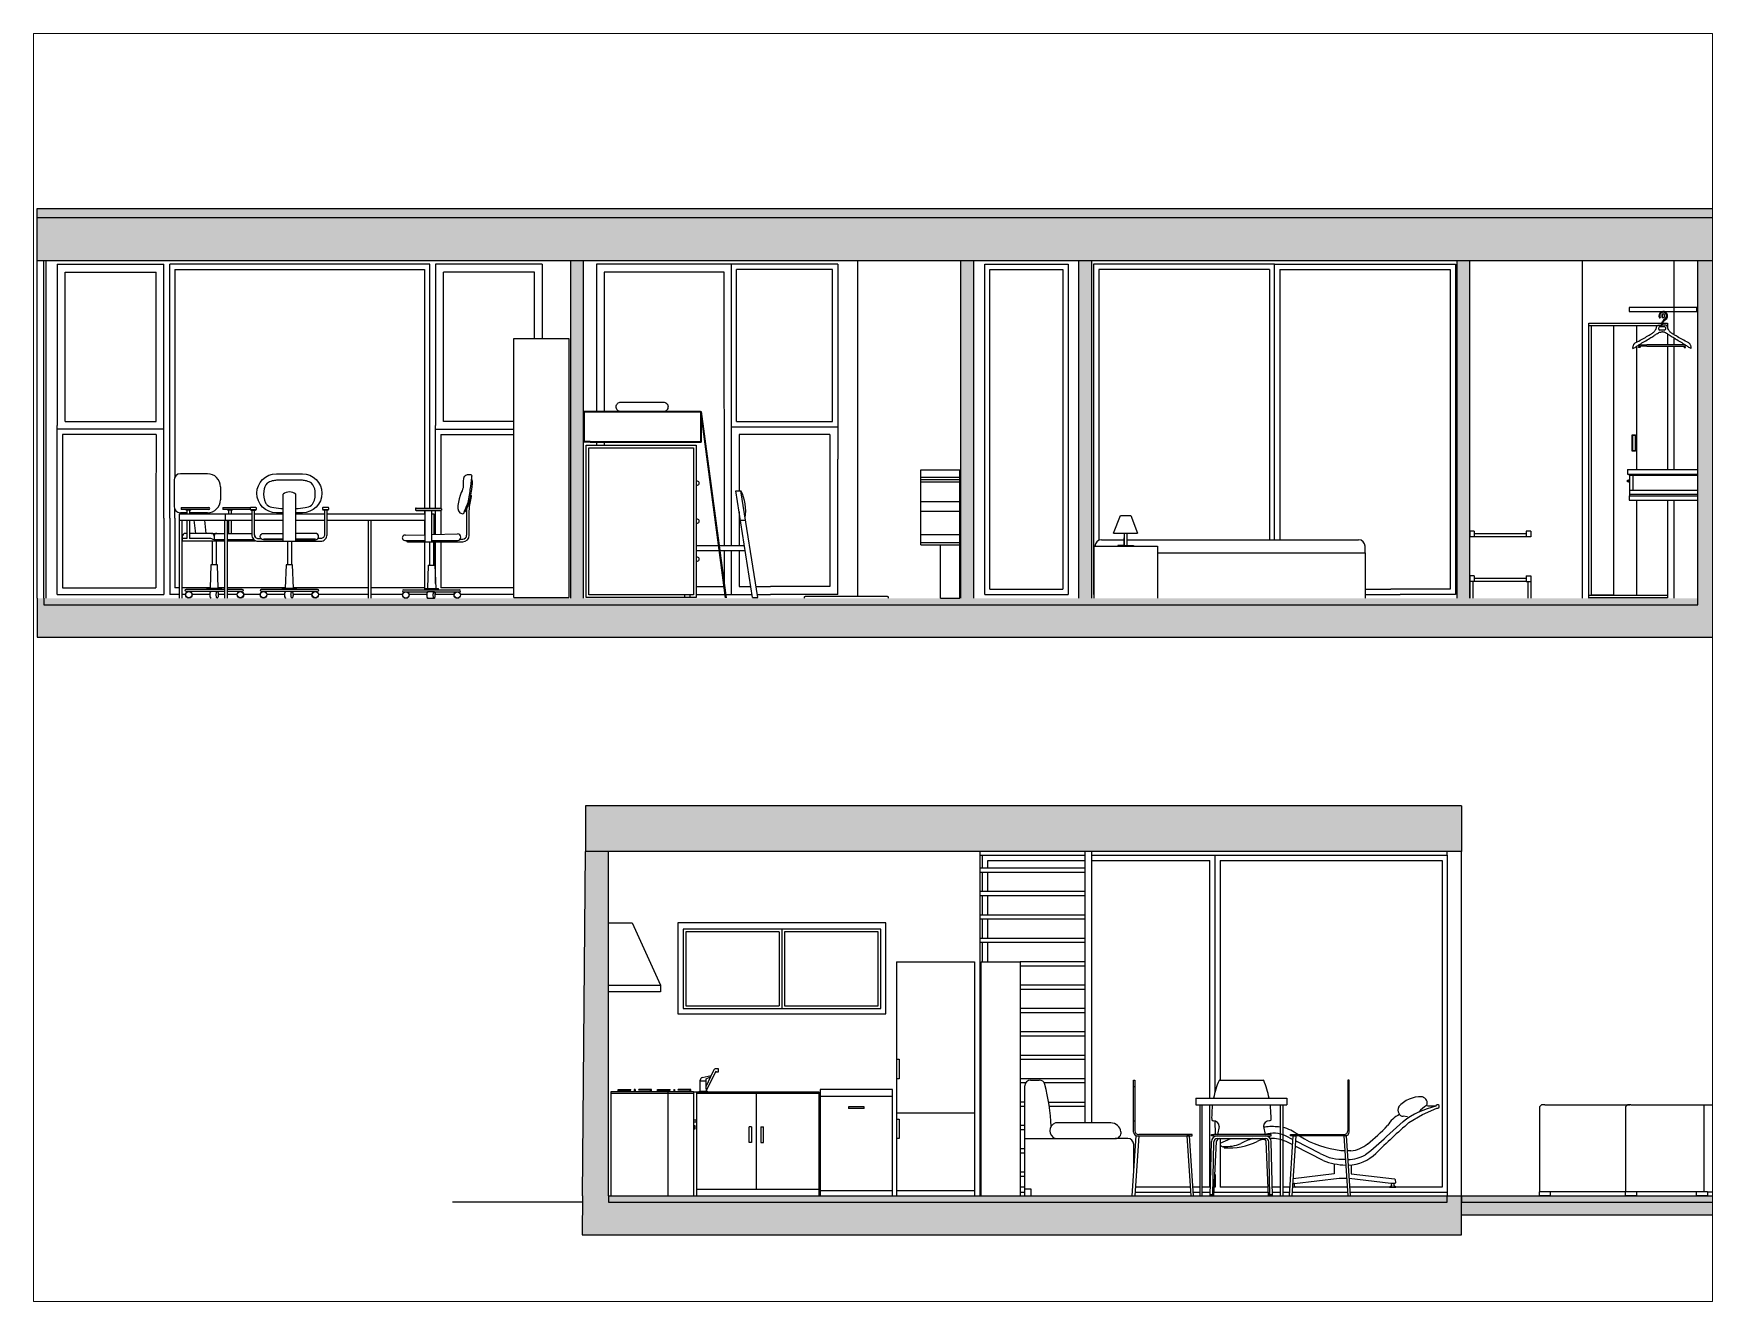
# Paper-space layout 'Layout2' of a CAD drawing. Header units: millimetres. Extents: x 1 to 259, y 1 to 197.
# The model-space entities are those that its viewports show. They can reach past a viewport. Long polylines and large blocks are cut down to what shows.
import ezdxf

# ---------------------------------------------------------------- set-up
doc = ezdxf.new("R2010")
doc.units = ezdxf.units.MM
for name, color, linetype in [('A-DOOR-FULL', 3, 'Continuous'), ('A-FLOOR-LEVL', 3, 'Continuous'), ('A-FURN', 9, 'Continuous'), ('A-GLAZ-FULL', 4, 'Continuous'), ('A-WALL-FULL-EXTR', 1, 'Continuous'), ('A-WALL-FULL-INTR', 2, 'Continuous'), ('campiture muri sezionati', 253, 'Continuous')]:
    doc.layers.add(name, color=color, linetype=linetype)
doc.layers.add('A-SECT-MCUT', color=1, linetype='Continuous', lineweight=25)

msp = doc.modelspace()

# ---------------------------------------------------------------- hatches: boundary and pattern name
at = {"layer": 'campiture muri sezionati'}
h = msp.add_hatch(color=256, dxfattribs=at)
h.dxf.hatch_style = 1
h.paths.add_polyline_path([(-2447.3, -1276.5), (-2467.3, -1276.5), (-2467.3, -1281.5), (-3740.1, -1281.5), (-3740.1, -1276.5), (-3745.1, -1276.5), (-3745.1, -1306.5), (-2447.3, -1306.5)])
h.paths.add_polyline_path([(-2467.3, -1276.5), (-3421.3, -1276.5, -0.095619), (-3422.3, -1276.5), (-3439.5, -1276.5), (-3439.6, -1276.5), (-3439.7, -1276.5), (-3444.3, -1276.5), (-3444.7, -1276.5), (-3444.7, -1276.5), (-3460.9, -1276.5, -0.102603), (-3461.9, -1276.5), (-3740.1, -1276.5), (-3740.1, -1281.5), (-2467.3, -1281.5)])
h.paths.add_polyline_path([(-2447.3, -983.5), (-3745.1, -983.5), (-3745.1, -1016.5), (-2447.3, -1016.5)])
h.paths.add_polyline_path([(-2447.3, -976.5), (-3745.1, -976.5), (-3745.1, -983.5), (-2447.3, -983.5)])
h = msp.add_hatch(color=256, dxfattribs=at)
h.dxf.hatch_style = 1
h.paths.add_polyline_path([(-3324.6, -1016.5), (-3334.5, -1016.5), (-3334.5, -1276.5), (-3324.6, -1276.5)])
h.paths.add_polyline_path([(-3024.2, -1016.5), (-3034.2, -1016.5), (-3034.2, -1276.5), (-3024.2, -1276.5)])
h.paths.add_polyline_path([(-2933.4, -1016.5), (-2943.5, -1016.5), (-2943.5, -1276.5), (-2933.4, -1276.5)])
h.paths.add_polyline_path([(-2642.5, -1016.5), (-2652.5, -1016.5), (-2652.5, -1276.5), (-2642.5, -1276.5), (-2642.5, -1263.7)])
h.paths.add_polyline_path([(-2447.3, -1016.5), (-2467.3, -1016.5), (-2467.3, -1276.5), (-2447.3, -1276.5)])
h = msp.add_hatch(color=256, dxfattribs=at)
h.dxf.hatch_style = 1
h.paths.add_polyline_path([(-2649, -1736.3), (-2660, -1736.3), (-2660, -1741.3), (-3305.4, -1741.3), (-3305.4, -1736.3), (-3325.5, -1736.3), (-3325.8, -1766.3), (-2649, -1766.3)])
h.paths.add_polyline_path([(-2660, -1736.3), (-3305.4, -1736.3), (-3305.4, -1741.3), (-2660, -1741.3)], flags=17)
h.paths.add_polyline_path([(-3305.4, -1471.3), (-3323.1, -1471.3), (-3325.5, -1736.3), (-3305.4, -1736.3)])
h.paths.add_polyline_path([(-2649, -1436.3), (-3323.1, -1436.3), (-3323.1, -1471.3), (-2649, -1471.3)])
h = msp.add_hatch(color=256, dxfattribs=at)
h.dxf.hatch_style = 1
h.paths.add_polyline_path([(-2335.8, -1736.3), (-2649, -1736.3), (-2649, -1751.3), (-2335.8, -1751.3)])

# ---------------------------------------------------------------- linework, layer by layer
at = {"layer": 'A-DOOR-FULL'}
for points in [[(-2551, -1276.5), (-2551, -1064.7)], [(-2551, -1064.7), (-2494.8, -1064.7)], [(-2551, -1066.7), (-2498.4, -1066.7)], [(-2549, -1274.1), (-2549, -1066.7)], [(-2531.7, -1274.1), (-2531.7, -1066.7)], [(-2514.4, -1066.7), (-2514.4, -1079.5)], [(-2494, -1064.7), (-2490.4, -1064.7)], [(-2491.1, -1066.7), (-2490.4, -1066.7)], [(-2490.4, -1064.7), (-2490.4, -1068.3)], [(-2514.4, -1082.7), (-2514.4, -1177.5)], [(-2490.4, -1073.2), (-2490.4, -1081.5)], [(-2490.4, -1082.5), (-2490.4, -1177.5)], [(-2514.4, -1201.1), (-2514.4, -1274.1)], [(-2490.4, -1201.1), (-2490.4, -1276.1)], [(-2551, -1274.1), (-2490.4, -1274.1)], [(-2490.4, -1276.1), (-2551, -1276.1)], [(-2531.7, -1274.1), (-2549, -1274.1)]]:
    msp.add_lwpolyline(points, dxfattribs=at)
msp.add_lwpolyline([(-2517.6, -1150.7), (-2515.2, -1150.7), (-2515.2, -1163.4), (-2517.6, -1163.4)], close=True, dxfattribs=at)
msp.add_lwpolyline([(-2516.8, -1151), (-2516, -1151, -0.414214), (-2515.5, -1151.5), (-2515.5, -1162.6, -0.414214), (-2516, -1163.1), (-2516.8, -1163.1, -0.414214), (-2517.3, -1162.6), (-2517.3, -1151.5, -0.414214)], format="xyb", close=True, dxfattribs=at)
at = {"layer": 'A-FLOOR-LEVL'}
for p, q in [((-3019.6, -1474.3), (-2939, -1474.3)), ((-2939, -1484.3), (-3019.6, -1484.3)), ((-3019.6, -1487.3), (-2939, -1487.3)), ((-2939, -1502.3), (-3019.6, -1502.3)), ((-3019.6, -1505.3), (-2939, -1505.3)), ((-2939, -1520.3), (-3019.6, -1520.3)), ((-3019.6, -1523.3), (-2939, -1523.3)), ((-2939, -1538.3), (-3019.6, -1538.3)), ((-3019.6, -1541.3), (-2939, -1541.3)), ((-2939, -1556.3), (-2988.6, -1556.3)), ((-2988.6, -1559.3), (-2939, -1559.3)), ((-2939, -1574.3), (-2988.6, -1574.3)), ((-2988.6, -1577.3), (-2939, -1577.3)), ((-2939, -1592.3), (-2988.6, -1592.3)), ((-2988.6, -1595.3), (-2939, -1595.3)), ((-2939, -1610.3), (-2988.6, -1610.3)), ((-2988.6, -1613.3), (-2939, -1613.3)), ((-2939, -1628.3), (-2988.6, -1628.3)), ((-2988.6, -1631.3), (-2939, -1631.3)), ((-2939, -1646.3), (-2988.6, -1646.3)), ((-2988.6, -1649.3), (-2984.3, -1649.3)), ((-2970.3, -1649.3), (-2939, -1649.3)), ((-2985.1, -1664.3), (-2988.6, -1664.3)), ((-2966.7, -1664.3), (-2939, -1664.3)), ((-2988.6, -1667.3), (-2985.1, -1667.3)), ((-2966.3, -1667.3), (-2939, -1667.3)), ((-2985.1, -1682.3), (-2988.6, -1682.3)), ((-2988.6, -1685.3), (-2985.1, -1685.3)), ((-2985.1, -1700.3), (-2988.6, -1700.3)), ((-2988.6, -1703.3), (-2985.1, -1703.3)), ((-2985.1, -1718.3), (-2988.6, -1718.3)), ((-2988.6, -1721.3), (-2985.1, -1721.3))]:
    msp.add_line(p, q, dxfattribs=at)
for points in [[(-3740.1, -1276.5), (-3740.1, -1281.5), (-2467.3, -1281.5), (-2467.3, -1276.5)], [(-3305.4, -1736.3), (-3305.4, -1741.3), (-2660, -1741.3), (-2660, -1736.3)], [(-2649, -1736.3), (-2649, -1741.3), (-2335.7, -1741.3), (-2335.7, -1736.4)]]:
    msp.add_lwpolyline(points, dxfattribs=at)
at = {"layer": 'A-FURN'}
for p, q in [((-2493, -1067.5), (-2496.3, -1067.5)), ((-2493, -1070.1), (-2496.3, -1070.1)), ((-2494.9, -1071.5), (-2494.7, -1071.5)), ((-2494.6, -1071.5), (-2494.7, -1071.5)), ((-3378.3, -1076.5), (-3336, -1076.5)), ((-3378.3, -1275.9), (-3378.3, -1076.5)), ((-3336, -1076.5), (-3336, -1275.9)), ((-2511.3, -1081.5), (-2506.3, -1081.5)), ((-2506.5, -1082.5), (-2511, -1082.5)), ((-2506.5, -1082.5), (-2478.5, -1082.5)), ((-2480.3, -1081.5), (-2506.3, -1081.5)), ((-2478.2, -1081.5), (-2480.3, -1081.5)), ((-3234.6, -1132.8), (-3324.6, -1132.8)), ((-3324.6, -1132.8), (-3324.6, -1155.8)), ((-3234.6, -1133.3), (-3324.1, -1133.3)), ((-3324.1, -1133.3), (-3324.1, -1155.8)), ((-3239.6, -1132.8), (-3319.6, -1132.8)), ((-3234.6, -1133.3), (-3234.6, -1155.8)), ((-3234.1, -1136.6), (-3234.1, -1156.3)), ((-3319.6, -1155.8), (-3324.6, -1155.8)), ((-3319.6, -1156.3), (-3324.6, -1156.3)), ((-3319.6, -1155.8), (-3239.6, -1155.8)), ((-3319.6, -1156.3), (-3239.6, -1156.3)), ((-3239.6, -1155.8), (-3234.6, -1155.8)), ((-3239.6, -1156.3), (-3234.1, -1156.3)), ((-3639.8, -1185.7), (-3639.8, -1205.7)), ((-3614.1, -1180.7), (-3634.8, -1180.7)), ((-2521.4, -1177.5), (-2467.3, -1177.5)), ((-2521.4, -1177.5), (-2521.4, -1180.9)), ((-2521.4, -1180.9), (-2467.3, -1180.9)), ((-2519.8, -1185.7), (-2520.5, -1185.7)), ((-2520.5, -1186.9), (-2519.8, -1186.9)), ((-2517, -1182), (-2519.8, -1182)), ((-2519.8, -1182), (-2519.8, -1196.3)), ((-2517, -1193.5), (-2517, -1182)), ((-3604.1, -1190.7), (-3604.1, -1200.7)), ((-3555.9, -1232.6), (-3555.9, -1196.5)), ((-3546.1, -1232.6), (-3546.1, -1196.5)), ((-2520.1, -1197.8), (-2520.1, -1201.1)), ((-2520.1, -1197.8), (-2467.3, -1197.8)), ((-2520.1, -1201.1), (-2467.3, -1201.1)), ((-2467.3, -1193.5), (-2519.8, -1193.5)), ((-2519.8, -1196.3), (-2467.3, -1196.3)), ((-3635.6, -1216.5), (-3635.6, -1211.5)), ((-3635.6, -1211.5), (-3580, -1211.5)), ((-3629.9, -1210.7), (-3634.8, -1210.7)), ((-3634.2, -1206.7), (-3613, -1206.7)), ((-3634.2, -1206.7), (-3634.2, -1208.2)), ((-3613, -1208.2), (-3634.2, -1208.2)), ((-3627.1, -1208.6), (-3630.4, -1208.6)), ((-3629.9, -1208.6), (-3629.9, -1211.5)), ((-3627.9, -1208.6), (-3627.9, -1211.5)), ((-3614.1, -1210.7), (-3627.9, -1210.7)), ((-3624.7, -1211.5), (-3624.8, -1210.7)), ((-3616.6, -1211.5), (-3616.7, -1210.7)), ((-3602.2, -1206.7), (-3580.9, -1206.7)), ((-3602.2, -1206.7), (-3602.2, -1208.2)), ((-3580.9, -1208.2), (-3602.2, -1208.2)), ((-3600.2, -1216.5), (-3600.2, -1211.5)), ((-3595.1, -1208.6), (-3598.4, -1208.6)), ((-3597.9, -1208.6), (-3597.9, -1211.5)), ((-3595.9, -1208.6), (-3595.9, -1211.5)), ((-3580.5, -1208.6), (-3577.2, -1208.6)), ((-3578, -1211.5), (-3555.9, -1211.5)), ((-3546.1, -1211.5), (-3524, -1211.5)), ((-3521.4, -1208.6), (-3524.8, -1208.6)), ((-3522, -1211.5), (-3446.5, -1211.5)), ((-3454, -1207.6), (-3454, -1208.6)), ((-3454, -1208.6), (-3434, -1208.6)), ((-3453.5, -1207.1), (-3434.5, -1207.1)), ((-3453.2, -1209), (-3434.8, -1209)), ((-3446.5, -1233), (-3446.5, -1209)), ((-3441.5, -1233), (-3441.5, -1209)), ((-3441.3, -1211.5), (-3439.9, -1211.5)), ((-3434, -1207.6), (-3434, -1208.6)), ((-3414.6, -1207.8), (-3414.6, -1228)), ((-3412.6, -1228), (-3412.6, -1210.2)), ((-2916.8, -1226.3), (-2911.5, -1212.9)), ((-2911.5, -1212.9), (-2903.5, -1212.9)), ((-2903.5, -1212.9), (-2898.3, -1226.3)), ((-3635.6, -1276.5), (-3635.6, -1216.5)), ((-3635.6, -1216.5), (-3580, -1216.5)), ((-3633.6, -1276.5), (-3633.6, -1216.5)), ((-3629.9, -1226.6), (-3630.9, -1226.6)), ((-3629.9, -1216.5), (-3629.9, -1230.6)), ((-3627.9, -1216.5), (-3627.9, -1230.6)), ((-3610.9, -1226.6), (-3627.9, -1226.6)), ((-3623.1, -1226.6), (-3624.2, -1216.5)), ((-3615, -1226.6), (-3616.1, -1216.5)), ((-3610.9, -1226.6), (-3606.9, -1226.6)), ((-3606.9, -1226.6), (-3600.7, -1226.6)), ((-3600.7, -1276.5), (-3600.7, -1216.5)), ((-3598.7, -1276.5), (-3598.7, -1216.5)), ((-3598.7, -1226.6), (-3580, -1226.6)), ((-3597.9, -1216.5), (-3597.9, -1226.6)), ((-3595.9, -1216.5), (-3595.9, -1226.6)), ((-3578, -1216.5), (-3555.9, -1216.5)), ((-3546.1, -1216.5), (-3524, -1216.5)), ((-3522, -1216.5), (-3446.5, -1216.5)), ((-3490.2, -1276.5), (-3490.2, -1216.5)), ((-3488.2, -1276.5), (-3488.2, -1216.5)), ((-3441.5, -1227.5), (-3421.6, -1227)), ((-2916.8, -1226.3), (-2898.3, -1226.3)), ((-2908.5, -1226.3), (-2908.5, -1236)), ((-2906.5, -1226.3), (-2906.5, -1236)), ((-2642.5, -1224.8), (-2642.5, -1229.3)), ((-2639.2, -1224.8), (-2642.5, -1224.8)), ((-2639.2, -1224.8), (-2639.2, -1229.3)), ((-2599.2, -1227), (-2639.2, -1227)), ((-2599.2, -1224.8), (-2599.2, -1229.3)), ((-2595.8, -1224.8), (-2599.2, -1224.8)), ((-2595.8, -1224.8), (-2595.8, -1229.3)), ((-3633.4, -1229.1), (-3633.4, -1232.6)), ((-3629.9, -1230.6), (-3633.4, -1230.6)), ((-3600.7, -1232.6), (-3633.4, -1232.6)), ((-3612, -1230.6), (-3627.9, -1230.6)), ((-3610.4, -1232.6), (-3610.4, -1250.7)), ((-3608.9, -1231.6), (-3609.6, -1231.3)), ((-3608.9, -1228.6), (-3608.9, -1232.6)), ((-3608.9, -1228.6), (-3608.9, -1230.6)), ((-3600.7, -1231.6), (-3608.9, -1231.6)), ((-3607.4, -1232.6), (-3607.4, -1250.7)), ((-3578, -1231.6), (-3598.7, -1231.6)), ((-3577.4, -1232.6), (-3598.7, -1232.6)), ((-3577.4, -1229.1), (-3577.4, -1229.4)), ((-3577.4, -1232.6), (-3577.4, -1232)), ((-3571, -1230.7), (-3555.9, -1230.7)), ((-3552.5, -1232.6), (-3552.5, -1250.7)), ((-3549.5, -1232.6), (-3549.5, -1250.7)), ((-3546.1, -1230.7), (-3531, -1230.7)), ((-3461.6, -1228), (-3446.5, -1227.6)), ((-3461.6, -1232), (-3446.5, -1232)), ((-3460, -1233), (-3423, -1233)), ((-3443.1, -1233), (-3443.1, -1251.1)), ((-3441.5, -1232), (-3421.6, -1232)), ((-3440.1, -1233), (-3440.1, -1251.1)), ((-3423, -1233), (-3417.6, -1233)), ((-3419.6, -1231), (-3417.6, -1231)), ((-2932, -1236.5), (-2883, -1236.5)), ((-2908.5, -1236), (-2913.5, -1236)), ((-2913.5, -1236), (-2913.5, -1236.5)), ((-2908.5, -1236), (-2908.5, -1230)), ((-2908.5, -1236), (-2906.5, -1236)), ((-2906.5, -1231.5), (-2728.2, -1231.5)), ((-2906.5, -1236), (-2901.5, -1236)), ((-2901.5, -1236), (-2901.5, -1236.5)), ((-2883, -1236.5), (-2883, -1276.5)), ((-2723.2, -1241.5), (-2723.2, -1236.5)), ((-2642.5, -1229.3), (-2642.5, -1229.3)), ((-2642.5, -1229.3), (-2642.5, -1229.3)), ((-2642.5, -1229.3), (-2642.5, -1229.3)), ((-2642.5, -1229.3), (-2642.5, -1229.3)), ((-2642.5, -1229.3), (-2642.5, -1229.3)), ((-2642.5, -1229.3), (-2642.5, -1229.3)), ((-2595.8, -1229.3), (-2642.5, -1229.3)), ((-3444.1, -1251.1), (-3444.8, -1269.1)), ((-3444.1, -1251.1), (-3439.1, -1251.1)), ((-3439.1, -1251.1), (-3438.4, -1269.1)), ((-2883, -1241.5), (-2723.2, -1241.5)), ((-2723.2, -1241.5), (-2723.2, -1276.5)), ((-2642.5, -1259.2), (-2642.5, -1263.7)), ((-2639.2, -1259.2), (-2642.5, -1259.2)), ((-2599.2, -1263.7), (-2642.5, -1263.7)), ((-2642.5, -1263.7), (-2642.5, -1276.5)), ((-2640.3, -1263.7), (-2640.3, -1276.5)), ((-2639.2, -1259.2), (-2639.2, -1263.7)), ((-2599.2, -1261.4), (-2639.2, -1261.4)), ((-2599.2, -1259.2), (-2599.2, -1263.7)), ((-2599.2, -1259.2), (-2595.8, -1259.2)), ((-2599.2, -1263.7), (-2598.1, -1263.7)), ((-2598.1, -1263.7), (-2598.1, -1276.5)), ((-2598.1, -1263.7), (-2595.8, -1263.7)), ((-2595.8, -1259.2), (-2595.8, -1263.7)), ((-2595.8, -1263.7), (-2595.8, -1276.5)), ((-3549, -1271.4), (-3553.7, -1271.4)), ((-3463, -1270), (-3420.2, -1270)), ((-3462.4, -1271.7), (-3463, -1271.7)), ((-3444.9, -1271.7), (-3460.3, -1271.7)), ((-3446.9, -1269.1), (-3436.3, -1269.1)), ((-3446.9, -1270), (-3446.9, -1269.1)), ((-3422.9, -1271.7), (-3439.3, -1271.7)), ((-3420.2, -1271.7), (-3420.7, -1271.7)), ((-3305.4, -1526.3), (-3287.3, -1526.3)), ((-3287.3, -1526.3), (-3265.4, -1574.3)), ((-3083.8, -1556.3), (-3083.8, -1736.3)), ((-3083.8, -1556.3), (-3023.8, -1556.3)), ((-3023.8, -1556.3), (-3023.8, -1736.3)), ((-3018.6, -1736.3), (-3018.6, -1556.3)), ((-3018.6, -1556.3), (-2988.6, -1556.3)), ((-2988.6, -1556.3), (-2988.6, -1736.3)), ((-3305.4, -1574.3), (-3265.4, -1574.3)), ((-3265.4, -1574.3), (-3265.4, -1579.3)), ((-3265.4, -1579.3), (-3305.4, -1579.3)), ((-3230.3, -1655.8), (-3222.5, -1640.1)), ((-3224.7, -1639.9), (-3226.9, -1644.7)), ((-3220.8, -1638.7), (-3222.8, -1638.7)), ((-3220.7, -1640.9), (-3220.7, -1638.8)), ((-3083.8, -1631.3), (-3081.8, -1631.3)), ((-3081.8, -1631.3), (-3081.8, -1646.3)), ((-3234.8, -1651.8), (-3234.8, -1647.3)), ((-3234.8, -1648), (-3230.9, -1648)), ((-3234.8, -1655.8), (-3234.8, -1651.8)), ((-3233.3, -1645.4), (-3226.5, -1643.7)), ((-3230.3, -1648), (-3230.9, -1648)), ((-3226.9, -1644.7), (-3230.6, -1652.6)), ((-3230.6, -1652.6), (-3230.3, -1655.8)), ((-3230.3, -1646.3), (-3226.9, -1644.7)), ((-3230.3, -1648), (-3230.3, -1646.3)), ((-3230.3, -1651.9), (-3230.3, -1648)), ((-3222.8, -1640.9), (-3220.7, -1640.9)), ((-3081.8, -1646.3), (-3083.8, -1646.3)), ((-2985.1, -1736.3), (-2985.1, -1651.8)), ((-2985.1, -1736.3), (-2985.1, -1651.8)), ((-2980.6, -1647.3), (-2974, -1647.3)), ((-2901.4, -1687.3), (-2901.4, -1647.3)), ((-2901.4, -1647.3), (-2900.4, -1647.3)), ((-2901.4, -1652.3), (-2900.4, -1652.3)), ((-2900.4, -1647.3), (-2900.4, -1686.3)), ((-2835.1, -1647.3), (-2801.8, -1647.3)), ((-2736.5, -1647.3), (-2736.5, -1686.3)), ((-2735.5, -1647.3), (-2736.5, -1647.3)), ((-2735.5, -1652.3), (-2736.5, -1652.3)), ((-2735.5, -1687.3), (-2735.5, -1647.3)), ((-3298.1, -1656.3), (-3303.6, -1656.3)), ((-3303.6, -1656.3), (-3303.6, -1736.3)), ((-3303.6, -1657.3), (-3259.8, -1657.3)), ((-3298.1, -1654.5), (-3288.3, -1654.5)), ((-3298.1, -1656.3), (-3298.1, -1654.5)), ((-3242, -1656.3), (-3298.1, -1656.3)), ((-3297.5, -1656.3), (-3297.5, -1655.1)), ((-3297.5, -1655.1), (-3288.3, -1655.1)), ((-3288.3, -1655.1), (-3288.3, -1654.5)), ((-3285, -1654.5), (-3285.6, -1654.5)), ((-3285.6, -1654.5), (-3285.6, -1656.3)), ((-3285, -1654.5), (-3285, -1656.3)), ((-3272.4, -1654.5), (-3282.2, -1654.5)), ((-3282.2, -1655.1), (-3282.2, -1654.5)), ((-3273, -1655.1), (-3282.2, -1655.1)), ((-3273, -1656.3), (-3273, -1655.1)), ((-3272.4, -1656.3), (-3272.4, -1654.5)), ((-3267.7, -1656.3), (-3267.7, -1654.5)), ((-3267.7, -1654.5), (-3257.9, -1654.5)), ((-3267.1, -1656.3), (-3267.1, -1655.1)), ((-3267.1, -1655.1), (-3257.9, -1655.1)), ((-3259.8, -1656.3), (-3259.8, -1736.3)), ((-3259.8, -1657.3), (-3240, -1657.3)), ((-3257.9, -1655.1), (-3257.9, -1654.5)), ((-3255.1, -1654.5), (-3254.6, -1654.5)), ((-3255.1, -1654.5), (-3255.1, -1656.3)), ((-3254.6, -1654.5), (-3254.6, -1656.3)), ((-3242, -1654.5), (-3251.8, -1654.5)), ((-3251.8, -1655.1), (-3251.8, -1654.5)), ((-3242.6, -1655.1), (-3251.8, -1655.1)), ((-3242.6, -1656.3), (-3242.6, -1655.1)), ((-3240, -1656.3), (-3242.5, -1656.3)), ((-3242, -1656.3), (-3242, -1654.5)), ((-3240, -1656.3), (-3240, -1736.3)), ((-3240, -1656.3), (-3143.5, -1656.3)), ((-3237.4, -1736.3), (-3237.4, -1656.3)), ((-3237.4, -1657.3), (-3143.5, -1657.3)), ((-3235.5, -1656.3), (-3235.5, -1655.8)), ((-3235.5, -1655.8), (-3229.6, -1655.8)), ((-3229.6, -1655.8), (-3230.3, -1655.8)), ((-3229.6, -1655.8), (-3229.6, -1656.3)), ((-3191.8, -1657.3), (-3191.8, -1731.3)), ((-3143.5, -1656.3), (-3143.5, -1736.3)), ((-3087, -1654.5), (-3142.5, -1654.5)), ((-3142.5, -1654.5), (-3142.5, -1736.3)), ((-3142.5, -1659.6), (-3087, -1659.6)), ((-3087, -1736.3), (-3087, -1654.5)), ((-2853.5, -1661.3), (-2783.4, -1661.3)), ((-2853.5, -1661.3), (-2853.5, -1666.3)), ((-2853.5, -1666.3), (-2783.4, -1666.3)), ((-2850.5, -1666.3), (-2850.5, -1736.3)), ((-2848.5, -1736.3), (-2848.5, -1666.3)), ((-2788.4, -1736.3), (-2788.4, -1666.3)), ((-2786.4, -1666.3), (-2786.4, -1736.3)), ((-2783.4, -1661.3), (-2783.4, -1666.3)), ((-2679.2, -1660.3), (-2679.6, -1660.3)), ((-3240, -1677.8), (-3238, -1677.8)), ((-3238, -1677.8), (-3238, -1679.8)), ((-3108.8, -1667.8), (-3120.8, -1667.8)), ((-3120.8, -1667.8), (-3120.8, -1669.3)), ((-3108.8, -1669.3), (-3120.8, -1669.3)), ((-3108.8, -1669.3), (-3108.8, -1667.8)), ((-3083.8, -1672.4), (-3023.8, -1672.4)), ((-3083.8, -1677.4), (-3081.8, -1677.4)), ((-3081.8, -1677.4), (-3081.8, -1692.4)), ((-2901.4, -1678.6), (-2900.4, -1678.6)), ((-2840.3, -1678.6), (-2840, -1678.6)), ((-2796.6, -1678.6), (-2796.9, -1678.6)), ((-2735.5, -1678.6), (-2736.5, -1678.6)), ((-2694, -1679.3), (-2706.7, -1690.7)), ((-2690.6, -1675.5), (-2693.9, -1675.2)), ((-2675.8, -1666.9), (-2674.9, -1667.1)), ((-2674.9, -1667.1), (-2668.8, -1667.2)), ((-3238, -1679.8), (-3240, -1679.8)), ((-3240, -1682.2), (-3239, -1682.2)), ((-3239, -1685), (-3240, -1685)), ((-3239, -1682.2), (-3239, -1685)), ((-3197.3, -1695.4), (-3197.3, -1683.4)), ((-3195.3, -1683.4), (-3197.3, -1683.4)), ((-3195.3, -1683.4), (-3195.3, -1695.4)), ((-3188.2, -1683.4), (-3188.2, -1695.4)), ((-3188.2, -1683.4), (-3186.2, -1683.4)), ((-3186.2, -1695.4), (-3186.2, -1683.4)), ((-2985.1, -1692.3), (-2915.5, -1692.3)), ((-2919, -1680.3), (-2961.5, -1680.3)), ((-2905.8, -1692.3), (-2915.5, -1692.3)), ((-2902.4, -1736.3), (-2899.4, -1690.3)), ((-2897.4, -1690.3), (-2900.4, -1736.3)), ((-2899.4, -1690.3), (-2897.4, -1690.3)), ((-2898.4, -1690.3), (-2856.4, -1690.3)), ((-2856.4, -1689.3), (-2897.4, -1689.3)), ((-2858.4, -1690.3), (-2860.4, -1690.3)), ((-2860.4, -1690.3), (-2857.4, -1736.3)), ((-2855.4, -1736.3), (-2858.4, -1690.3)), ((-2856.4, -1690.3), (-2856.4, -1689.3)), ((-2841.5, -1690.3), (-2841.5, -1689.3)), ((-2841.5, -1689.3), (-2839.5, -1689.3)), ((-2839.5, -1690.3), (-2841.5, -1690.3)), ((-2797.5, -1689.3), (-2839.5, -1689.3)), ((-2839.5, -1690.3), (-2797.5, -1690.3)), ((-2837, -1692.3), (-2799.9, -1692.3)), ((-2835.5, -1683.1), (-2836.8, -1689.3)), ((-2834.7, -1695.9), (-2826.6, -1692.3)), ((-2801.4, -1683.1), (-2800.1, -1689.3)), ((-2795.5, -1689.3), (-2797.5, -1689.3)), ((-2797.5, -1690.3), (-2795.5, -1690.3)), ((-2795.5, -1690.3), (-2795.5, -1689.3)), ((-2778.7, -1693.2), (-2784.5, -1690.2)), ((-2781.5, -1736.3), (-2778.5, -1690.3)), ((-2780.5, -1690.3), (-2780.5, -1689.3)), ((-2780.5, -1689.3), (-2739.5, -1689.3)), ((-2738.5, -1690.3), (-2780.5, -1690.3)), ((-2776.5, -1690.3), (-2779.5, -1736.3)), ((-2778.5, -1690.3), (-2776.5, -1690.3)), ((-2737.5, -1690.3), (-2739.5, -1690.3)), ((-2739.5, -1690.3), (-2736.5, -1736.3)), ((-2734.5, -1736.3), (-2737.5, -1690.3)), ((-3195.3, -1695.4), (-3197.3, -1695.4)), ((-3188.2, -1695.4), (-3186.2, -1695.4)), ((-3081.8, -1692.4), (-3083.8, -1692.4)), ((-2901.3, -1718.5), (-2901.3, -1696.8)), ((-2842.5, -1736.3), (-2841.5, -1694.7)), ((-2840.5, -1736.3), (-2839.5, -1694.7)), ((-2839.5, -1736.3), (-2837.6, -1694.7)), ((-2831.6, -1699.4), (-2832.3, -1698.5)), ((-2797.5, -1736.3), (-2799.3, -1694.7)), ((-2796.5, -1736.3), (-2797.4, -1694.7)), ((-2794.5, -1736.3), (-2795.4, -1694.7)), ((-2778.9, -1697.1), (-2783.9, -1694.5)), ((-2755.6, -1709.1), (-2777, -1698.1)), ((-2757.8, -1703.9), (-2776.7, -1694.2)), ((-2741.8, -1701.4), (-2738.8, -1701.6)), ((-2734.1, -1701.8), (-2736.7, -1701.7)), ((-2746.9, -1711.8), (-2746.9, -1719.4)), ((-2733.9, -1712.5), (-2733.9, -1719.4)), ((-2776.4, -1729.8), (-2779.1, -1729.8)), ((-2778.9, -1726.9), (-2777.5, -1726.9)), ((-2746.9, -1719.4), (-2778.6, -1723.2)), ((-2777.7, -1726.8), (-2777.8, -1728.7)), ((-2777.8, -1728.7), (-2776.4, -1729.8)), ((-2777.5, -1726.9), (-2777.7, -1726.8)), ((-2777.5, -1726.9), (-2743.2, -1722.7)), ((-2743.2, -1722.7), (-2737.6, -1722.7)), ((-2703.3, -1726.9), (-2735.4, -1723)), ((-2733.9, -1719.4), (-2700.6, -1723.4)), ((-2703, -1728.7), (-2704.4, -1729.8)), ((-2704.4, -1729.8), (-2699.5, -1729.8)), ((-2703.3, -1726.9), (-2703.1, -1726.8)), ((-2700.8, -1726.9), (-2703.3, -1726.9)), ((-2700.9, -1726.9), (-2703.3, -1726.9)), ((-2703.1, -1726.8), (-2703, -1728.7)), ((-2700.8, -1728.7), (-2700.9, -1726.9)), ((-2700.2, -1726.8), (-2700.8, -1726.9)), ((-2699.5, -1729.8), (-2700.8, -1728.7)), ((-2700.6, -1723.4), (-2700.2, -1723.9)), ((-2700.2, -1723.9), (-2699.9, -1726.4)), ((-2699.9, -1726.4), (-2700.2, -1726.8)), ((-3237.4, -1731.3), (-3143.5, -1731.3)), ((-3142.5, -1732.4), (-3087, -1732.4)), ((-3083.8, -1732.4), (-3023.8, -1732.4)), ((-2980.1, -1731.3), (-2985.1, -1731.3)), ((-2980.1, -1736.3), (-2980.1, -1731.3)), ((-2842.5, -1736.3), (-2840.5, -1736.3)), ((-2842.4, -1735.3), (-2839.4, -1735.3)), ((-2840.5, -1736.3), (-2839.5, -1736.3)), ((-2797.5, -1735.3), (-2794.5, -1735.3)), ((-2797.5, -1736.3), (-2796.5, -1736.3)), ((-2796.5, -1736.3), (-2794.5, -1736.3))]:
    msp.add_line(p, q, dxfattribs=at)
for points in [[(-2520.1, -1055.8), (-2467.9, -1055.8), (-2467.9, -1052.8), (-2520.1, -1052.8), (-2520.1, -1055.8)], [(-2497.2, -1066.4), (-2494.7, -1066.4)], [(-2492.2, -1066.4), (-2494.7, -1066.4)], [(-3234.6, -1132.8), (-3234.1, -1132.8)], [(-3234.1, -1132.8), (-3215, -1276.2)], [(-3234.1, -1136.6), (-3215.7, -1276.2)], [(-3322.7, -1275.8), (-3322.7, -1158.7), (-3238, -1158.7), (-3238, -1187.9)], [(-3238, -1187.9), (-3238, -1217.2)], [(-3065, -1235.4), (-3065, -1177.6)], [(-3065, -1177.6), (-3035, -1177.6)], [(-3065, -1183.2), (-3035, -1183.2)], [(-3065, -1185.2), (-3035, -1185.2)], [(-3065, -1186.8), (-3035, -1186.8)], [(-3035, -1276.5), (-3035, -1177.6)], [(-2519.8, -1182), (-2519.8, -1180.9)], [(-2467.3, -1182), (-2517, -1182)], [(-3194.6, -1275.8), (-3207.5, -1193.8)], [(-3207.5, -1193.8), (-3203.5, -1193.8)], [(-3190.6, -1275.8), (-3203.5, -1193.8)], [(-2519.8, -1196.3), (-2519.8, -1197.8)], [(-3441.3, -1227.5), (-3441.3, -1209)], [(-3439.9, -1211.5), (-3439.9, -1227.5)], [(-3065, -1202), (-3035, -1202)], [(-3065, -1209.6), (-3035, -1209.6)], [(-3238, -1217.2), (-3238, -1275.8), (-3322.7, -1275.8)], [(-3204, -1216.3), (-3199.9, -1216.3)], [(-3439.9, -1233), (-3439.9, -1251.1)], [(-3238, -1235.8), (-3221, -1235.8)], [(-3238, -1239.8), (-3220.5, -1239.7)], [(-3220.4, -1235.8), (-3200.9, -1235.8)], [(-3219.9, -1239.7), (-3200.3, -1239.7)], [(-3065, -1227.4), (-3035, -1227.4)], [(-3065, -1233.6), (-3035, -1233.6)], [(-3065, -1235.4), (-3035, -1235.4)], [(-3050, -1276.5), (-3050, -1235.4)], [(-2932, -1236.5), (-2932, -1276.5)], [(-2926.1, -1231.5), (-2908.5, -1231.5)], [(-3605.7, -1268.7), (-3606.4, -1250.7), (-3611.4, -1250.7), (-3612.1, -1268.7)], [(-3547.8, -1268.7), (-3548.5, -1250.7), (-3553.5, -1250.7), (-3554.2, -1268.7)], [(-3614.2, -1269.6), (-3614.2, -1268.7), (-3603.6, -1268.7), (-3603.6, -1269.6)], [(-3611.3, -1276.4), (-3611.4, -1276.3), (-3611.6, -1276.2), (-3611.7, -1276), (-3611.8, -1275.8), (-3611.9, -1275.5), (-3612, -1275.1), (-3612, -1274.7), (-3612.1, -1274.3), (-3612.1, -1273.9), (-3612.1, -1273.4), (-3612, -1273), (-3612, -1272.6), (-3611.9, -1272.2), (-3611.8, -1271.9), (-3611.7, -1271.7), (-3611.6, -1271.5), (-3611.4, -1271.4), (-3611.3, -1271.4), (-3611.5, -1271.4), (-3611.7, -1271.4), (-3611.8, -1271.5), (-3611.9, -1271.7), (-3612, -1271.9), (-3612.1, -1272.2), (-3612.2, -1272.6), (-3612.3, -1273), (-3612.3, -1273.4), (-3612.3, -1273.9), (-3612.3, -1274.3), (-3612.3, -1274.7), (-3612.2, -1275.1), (-3612.1, -1275.5), (-3612, -1275.8), (-3611.9, -1276), (-3611.8, -1276.2), (-3611.7, -1276.3), (-3611.5, -1276.4)], [(-3556.3, -1269.6), (-3556.3, -1268.7), (-3545.7, -1268.7), (-3545.7, -1269.6)], [(-3553.7, -1276.4), (-3553.9, -1276.3), (-3554, -1276.2), (-3554.1, -1276), (-3554.2, -1275.8), (-3554.3, -1275.5), (-3554.4, -1275.1), (-3554.5, -1274.7), (-3554.5, -1274.3), (-3554.5, -1273.9), (-3554.5, -1273.4), (-3554.5, -1273), (-3554.4, -1272.6), (-3554.3, -1272.2), (-3554.2, -1271.9), (-3554.1, -1271.7), (-3554, -1271.5), (-3553.9, -1271.4), (-3553.7, -1271.4), (-3554, -1271.4), (-3554.1, -1271.4), (-3554.3, -1271.5), (-3554.4, -1271.7), (-3554.5, -1271.9), (-3554.6, -1272.2), (-3554.7, -1272.6), (-3554.7, -1273), (-3554.8, -1273.4), (-3554.8, -1273.9), (-3554.8, -1274.3), (-3554.7, -1274.7), (-3554.7, -1275.1), (-3554.6, -1275.5), (-3554.5, -1275.8), (-3554.4, -1276), (-3554.3, -1276.2), (-3554.1, -1276.3), (-3554, -1276.4)], [(-3444.7, -1271.9), (-3444.6, -1271.7), (-3444.5, -1271.6), (-3444.3, -1271.5), (-3444.6, -1271.5), (-3444.7, -1271.6), (-3444.8, -1271.7), (-3445, -1271.9), (-3445.1, -1272.1), (-3445.2, -1272.4), (-3445.3, -1272.8), (-3445.3, -1273.2), (-3445.3, -1273.6), (-3445.4, -1274), (-3445.3, -1274.5), (-3445.3, -1274.9), (-3445.3, -1275.3), (-3445.2, -1275.6), (-3445.1, -1275.9), (-3445, -1276.2), (-3444.8, -1276.4), (-3444.7, -1276.5), (-3444.6, -1276.5)], [(-3444.3, -1276.5), (-3444.5, -1276.5), (-3444.6, -1276.4), (-3444.7, -1276.2), (-3444.8, -1275.9), (-3444.9, -1275.6), (-3445, -1275.3), (-3445.1, -1274.9), (-3445.1, -1274.5), (-3445.1, -1274), (-3445.1, -1273.6), (-3445.1, -1273.2), (-3445, -1272.8), (-3444.9, -1272.4), (-3444.8, -1272.1), (-3444.7, -1271.9)], [(-3444.5, -1276.5), (-3444.6, -1276.5), (-3444.3, -1276.5), (-3439.6, -1276.5), (-3439.7, -1276.5), (-3439.8, -1276.4), (-3440, -1276.2), (-3440.1, -1275.9), (-3440.2, -1275.6), (-3440.2, -1275.3), (-3440.3, -1274.9), (-3440.3, -1274.5), (-3440.4, -1274), (-3440.3, -1273.6), (-3440.3, -1273.2), (-3440.2, -1272.8), (-3440.2, -1272.4), (-3440.1, -1272.1), (-3440, -1271.9), (-3439.8, -1271.7), (-3439.7, -1271.6), (-3439.6, -1271.5)], [(-3439.6, -1276.5), (-3439.4, -1276.5), (-3439.3, -1276.4), (-3439.2, -1276.2), (-3439.1, -1275.9), (-3439, -1275.6), (-3438.9, -1275.3), (-3438.9, -1274.9), (-3438.8, -1274.5), (-3438.8, -1274), (-3438.8, -1273.6), (-3438.9, -1273.2), (-3438.9, -1272.8), (-3439, -1272.4), (-3439.1, -1272.1), (-3439.2, -1271.9), (-3439.3, -1271.7), (-3439.4, -1271.6), (-3439.6, -1271.5), (-3444.3, -1271.5)], [(-3436.3, -1270), (-3436.3, -1269.1)], [(-3378.3, -1275.9), (-3336, -1275.9)], [(-3246.7, -1275.8), (-3246.7, -1273.8)], [(-3242.7, -1275.8), (-3246.7, -1275.8)], [(-3242.7, -1275.8), (-3242.7, -1273.8)], [(-3194.6, -1275.8), (-3190.6, -1275.8)], [(-3050, -1276.5), (-3035, -1276.5)], [(-2585, -1666.3), (-2519.5, -1666.3)], [(-2518.7, -1666.3), (-2462.3, -1666.3)], [(-2462.6, -1666.3), (-2462.6, -1733.3)], [(-2589.1, -1703.3), (-2589.1, -1733.3)], [(-2522.9, -1703.3), (-2522.9, -1733.3)], [(-2580.7, -1733.3), (-2580.7, -1736.3), (-2589.1, -1736.3), (-2589.1, -1733.3)], [(-2522.9, -1733.3), (-2589.1, -1733.3)], [(-2514.4, -1733.3), (-2514.4, -1736.3), (-2522.9, -1736.3), (-2522.9, -1733.3)], [(-2459.8, -1733.3), (-2522.9, -1733.3)], [(-2459.8, -1733.3), (-2459.8, -1736.3), (-2468.2, -1736.3), (-2468.2, -1733.3)], [(-2459.8, -1733.3), (-2459.8, -1736.3), (-2451.3, -1736.3), (-2451.3, -1733.3)], [(-2459.8, -1733.3), (-2397.1, -1733.3)]]:
    msp.add_lwpolyline(points, dxfattribs=at)
for points in [[(-2493.8, -1057.5, 0.00216), (-2493.8, -1057.5, 0.410656), (-2494.9, -1058.6), (-2494.9, -1059.7, 1), (-2492.7, -1059.7), (-2492.7, -1058.6, 0.413182)], [(-2493.8, -1057.7, 0.002067), (-2493.8, -1057.7, 0.410552), (-2494.7, -1058.6), (-2494.7, -1059.7, 1), (-2492.9, -1059.7), (-2492.9, -1058.6, 0.413078)], [(-3295.9, -1125.5), (-3263.2, -1125.5, -0.414214), (-3259.6, -1129.1), (-3259.6, -1129.1, -0.414214), (-3263.2, -1132.8), (-3295.9, -1132.8, -0.414214), (-3299.5, -1129.1), (-3299.5, -1129.1, -0.414214)], [(-3581.3, -1208.2), (-3576.4, -1208.2), (-3576.4, -1207.2, 0.414214), (-3576.9, -1206.7), (-3580.8, -1206.7, 0.414214), (-3581.3, -1207.2)], [(-3520.7, -1208.2), (-3520.7, -1207.2, 0.414214), (-3521.2, -1206.7), (-3525.1, -1206.7, 0.414214), (-3525.6, -1207.2), (-3525.6, -1208.2)], [(-3572.4, -1269.6), (-3529.6, -1269.6, -1), (-3529.6, -1271.4), (-3572.4, -1271.4, -1)]]:
    msp.add_lwpolyline(points, format="xyb", close=True, dxfattribs=at)
for points in [[(-3320.7, -1273.8), (-3320.7, -1160.7), (-3240, -1160.7), (-3240, -1273.8)], [(-2521.2, -1185.7), (-2520.5, -1185.7), (-2520.5, -1186.9), (-2521.2, -1186.9)], [(-3606.7, -1276.3), (-3606.8, -1276.2), (-3606.9, -1276), (-3607, -1275.8), (-3607.1, -1275.5), (-3607.2, -1275.1), (-3607.3, -1274.7), (-3607.3, -1274.3), (-3607.3, -1273.9), (-3607.3, -1273.4), (-3607.3, -1273), (-3607.2, -1272.6), (-3607.1, -1272.2), (-3607, -1271.9), (-3606.9, -1271.7), (-3606.8, -1271.5), (-3606.7, -1271.4), (-3606.5, -1271.4), (-3606.4, -1271.4), (-3606.3, -1271.5), (-3606.1, -1271.7), (-3606, -1271.9), (-3605.9, -1272.2), (-3605.9, -1272.6), (-3605.8, -1273), (-3605.8, -1273.4), (-3605.8, -1273.9), (-3605.8, -1274.3), (-3605.8, -1274.7), (-3605.9, -1275.1), (-3605.9, -1275.5), (-3606, -1275.8), (-3606.1, -1276), (-3606.3, -1276.2), (-3606.4, -1276.3), (-3606.5, -1276.4)], [(-3549.1, -1276.3), (-3549.3, -1276.2), (-3549.4, -1276), (-3549.5, -1275.8), (-3549.6, -1275.5), (-3549.7, -1275.1), (-3549.7, -1274.7), (-3549.7, -1274.3), (-3549.8, -1273.9), (-3549.7, -1273.4), (-3549.7, -1273), (-3549.7, -1272.6), (-3549.6, -1272.2), (-3549.5, -1271.9), (-3549.4, -1271.7), (-3549.3, -1271.5), (-3549.1, -1271.4), (-3549, -1271.4), (-3548.9, -1271.4), (-3548.7, -1271.5), (-3548.6, -1271.7), (-3548.5, -1271.9), (-3548.4, -1272.2), (-3548.3, -1272.6), (-3548.3, -1273), (-3548.2, -1273.4), (-3548.2, -1273.9), (-3548.2, -1274.3), (-3548.3, -1274.7), (-3548.3, -1275.1), (-3548.4, -1275.5), (-3548.5, -1275.8), (-3548.6, -1276), (-3548.7, -1276.2), (-3548.9, -1276.3), (-3549, -1276.4)]]:
    msp.add_lwpolyline(points, close=True, dxfattribs=at)
for points in [[(-3555.9, -1210.7), (-3561, -1210.7, -1), (-3561, -1180.7), (-3541, -1180.7, -1), (-3541, -1210.7), (-3546.1, -1210.7)], [(-3580, -1208.6), (-3580, -1227.6, 0.414214), (-3575, -1232.6), (-3527, -1232.6, 0.414214), (-3522, -1227.6), (-3522, -1208.6)], [(-3578, -1208.6), (-3578, -1227.6, 0.414214), (-3575, -1230.6), (-3573, -1230.6)], [(-3524, -1208.6), (-3524, -1227.6, -0.414214), (-3527, -1230.6), (-3529, -1230.6)], [(-3555.9, -1231.6), (-3571, -1231.6, -1), (-3571, -1226.6), (-3555.9, -1226.6)], [(-3546.1, -1231.6), (-3531, -1231.6, 1), (-3531, -1226.6), (-3546.1, -1226.6)], [(-3600.7, -1271.4), (-3630.3, -1271.4, -1), (-3630.3, -1269.6), (-3600.7, -1269.6)], [(-3598.7, -1269.6), (-3587.5, -1269.6, -1), (-3587.5, -1271.4), (-3598.7, -1271.4)], [(-3154.7, -1276.5), (-3154.7, -1275.8, -0.414214), (-3153.9, -1275), (-3091.1, -1275, -0.414214), (-3090.3, -1275.8), (-3090.3, -1276.5)], [(-2585, -1666.3), (-2585, -1666.3, 0.414214), (-2585, -1666.3), (-2586.6, -1666.3, 0.414214), (-2589.1, -1668.8), (-2589.1, -1703.3)], [(-2518.7, -1666.3), (-2518.7, -1666.3, 0.414214), (-2518.7, -1666.3), (-2520.4, -1666.3, 0.414214), (-2522.9, -1668.8), (-2522.9, -1703.3)], [(-2462.3, -1666.3), (-2399.6, -1666.3, -0.414214), (-2397.1, -1668.8), (-2397.1, -1733.3)]]:
    msp.add_lwpolyline(points, format="xyb", dxfattribs=at)
msp.add_polyline3d([(-2689.5, -1680, 0), (-2679.1, -1673.8, 0), (-2668, -1669, 0)], dxfattribs=at)
for centre, radius in [((-3628.4, -1273.8), 2.53), ((-3628.4, -1273.8), 2.43), ((-3588.7, -1273.8), 2.53), ((-3588.7, -1273.8), 2.43), ((-3570.9, -1273.8), 2.53), ((-3570.9, -1273.8), 2.43), ((-3531.1, -1273.8), 2.53), ((-3531.1, -1273.8), 2.43), ((-3461.4, -1274), 2.53), ((-3461.4, -1274), 2.43), ((-3421.8, -1274), 2.53), ((-3421.8, -1274), 2.43)]:
    msp.add_circle(centre, radius, dxfattribs=at)
for centre, radius, start, end in [((-2493.8, -1059.1), 3.33, 300.5941, 207.8432), ((-2493.8, -1059.1), 2.65, 300.0419, 207.8432), ((-2496.2, -1068.8), 1.33, 93.9499, 266.0501), ((-2496.4, -1060.5), 0.337, 207.8432, 27.8432), ((-2493.1, -1068.8), 1.33, 273.9499, 86.0501), ((-2512.2, -1082.9), 0.0622, 185.6953, 22.612), ((-2477.2, -1082.9), 0.0622, 157.388, 354.3047), ((-3634.8, -1185.7), 5, 90, 180), ((-3614.1, -1190.7), 10, 0, 90), ((-3237.2, -1187.9), 1.54, 241.2077, 118.7923), ((-3614.1, -1200.7), 10, 270, 0), ((-3551, -1202), 7.38, 48.4223, 131.5777), ((-3234.3, -1209.3), 34.5, 351.1441, 26.738), ((-3634.8, -1205.7), 5, 180, 270), ((-3630.4, -1208.2), 0.4, 179.8019, 274.7661), ((-3627.1, -1208.2), 0.4, 265.2339, 0.1981), ((-3613, -1207.5), 0.75, 270, 90), ((-3598.4, -1208.2), 0.4, 179.8019, 274.7661), ((-3595.1, -1208.2), 0.4, 265.2339, 0.1981), ((-3580.9, -1207.5), 0.75, 84.9111, 90), ((-3580.5, -1208.2), 0.4, 179.8019, 274.7661), ((-3577.2, -1208.2), 0.4, 265.2339, 0.1981), ((-3524.8, -1208.2), 0.4, 179.8019, 274.7661), ((-3521.5, -1208.2), 0.4, 265.2339, 0.1981), ((-3453.5, -1207.6), 0.5, 90, 180), ((-3453.2, -1208.6), 0.4, 179.8019, 274.7661), ((-3434.8, -1208.6), 0.4, 265.2339, 0.1981), ((-3434.5, -1207.6), 0.5, 0, 90), ((-3630.9, -1229.1), 2.5, 90, 180), ((-3610.9, -1228.6), 2, 0, 90), ((-3606.9, -1228.6), 2, 90, 180), ((-3421.6, -1229.5), 2.5, 270, 90), ((-3237.2, -1217.2), 1.54, 241.2077, 118.7923), ((-3612, -1235.6), 5, 60.9912, 90), ((-3579.9, -1229.1), 2.5, 0, 38.7075), ((-3462.1, -1230), 2.06, 75.9638, 284.0362), ((-3460, -1232), 1, 180, 270), ((-3423, -1232), 1, 270, 360), ((-3417.6, -1228), 5, 270, 0), ((-3417.6, -1228), 3, 270, 0), ((-2926.1, -1236.5), 5, 90, 180), ((-2728.2, -1236.5), 5, 0, 90), ((-3237.2, -1246.5), 1.54, 241.2077, 118.7923), ((-3463, -1270.9), 0.879, 90, 270), ((-3420.2, -1270.9), 0.879, 270, 90), ((-3222.8, -1640.7), 2, 90, 154.8067), ((-3220.8, -1638.8), 0.1, 0, 90), ((-3232.8, -1647.3), 2, 104.3459, 180), ((-2980.6, -1651.8), 4.5, 90, 180), ((-2974, -1651.8), 4.5, 15.4347, 90), ((-3110.1, -1688), 145.3, 2.0096, 14.9041), ((-2767.4, -1675.9), 73.9, 157.4372, 168.5744), ((-2835.1, -1647.9), 0.554, 92.004, 151.222), ((-2801.8, -1647.9), 0.554, 28.778, 87.996), ((-2869.5, -1675.9), 73.9, 11.4256, 22.5628), ((-2767.4, -1675.9), 73.9, 172.5061, 181.1535), ((-2869.5, -1675.9), 73.9, 358.8465, 7.4939), ((-2680.5, -1682.7), 22.5, 87.7052, 138.6883), ((-2680.2, -1665), 4.83, 336.3832, 77.7288), ((-2667.5, -1667.7), 1.41, 250.3379, 168.4124), ((-2840.3, -1677.6), 1, 169.328, 270), ((-2840, -1683.1), 4.5, 0, 90), ((-2796.9, -1683.1), 4.5, 90, 180), ((-2796.6, -1677.6), 1, 270, 10.672), ((-2688, -1692.7), 20.7, 114.7811, 149.8525), ((-2693.4, -1670.4), 4.63, 148.3502, 211.5703), ((-2693.9, -1671.5), 3.7, 200.2129, 270.3641), ((-2654.6, -1730.3), 64.4, 102.7778, 127.6843), ((-2663.9, -1687.7), 24, 119.9523, 138.8996), ((-2959.6, -1686.3), 6.29, 107.4318, 252.5682), ((-2919, -1688.3), 8, 8.2132, 90), ((-2915.5, -1687.8), 4.5, 270, 8.2132), ((-2905.8, -1696.8), 4.5, 0, 90), ((-2898.4, -1687.3), 3, 180, 270), ((-2897.4, -1686.3), 3, 180, 270), ((-2837, -1694.8), 4.5, 90, 178.7546), ((-2837, -1694.8), 2.5, 90, 180), ((-2835.1, -1694.8), 2.5, 90, 177.5104), ((-2783.5, -1765.1), 77.5, 110.1079, 117.2292), ((-2801.8, -1694.8), 2.5, 2.4896, 90), ((-2793.6, -1709.4), 21.2, 64.6062, 107.7394), ((-2799.9, -1694.8), 4.5, 1.2454, 90), ((-2799.9, -1694.8), 2.5, 360, 90), ((-2795, -1720.6), 28.3, 66.9922, 92.3052), ((-2793.8, -1712.9), 30.1, 51.594, 75.8685), ((-2734.4, -1629.2), 72.6, 237.3192, 264.1646), ((-2739.5, -1686.3), 3, 270, 0), ((-2738.5, -1687.3), 3, 270, 0), ((-2816.2, -1580.4), 155.4, 306.8703, 314.7827), ((-2841.2, -1550.9), 188.6, 309.4444, 315.8062), ((-2371.4, -2047.3), 485.8, 130.8948, 134.9981), ((-2832.8, -1696.6), 1.97, 161.3097, 285.4883), ((-2830.7, -1667.6), 30.9, 267.0714, 292.396), ((-2827.9, -1649.9), 49.6, 265.693, 296.0015), ((-2799.7, -1707.5), 14.5, 91.4876, 116.4219), ((-2740.8, -1673.8), 34.5, 240.3832, 274.0927), ((-2736.5, -1681.3), 27.1, 270.3117, 299.9349), ((-2737.3, -1680.7), 32.1, 272.2498, 314.2131), ((-2736.5, -1678.1), 23.8, 275.7737, 309.5833), ((-2737.5, -1665.3), 47.4, 247.5395, 269.368)]:
    msp.add_arc(centre, radius, start, end, dxfattribs=at)
for points in [[(-2517.1, -1084.2), (-2515.3, -1083.4), (-2514.3, -1082.7), (-2512.1, -1081.2), (-2508.3, -1078.9), (-2504, -1076.4), (-2501, -1074.5), (-2499, -1073.1), (-2497.5, -1072.2), (-2496.6, -1071.8), (-2495.6, -1071.6), (-2494.9, -1071.5)], [(-2513.8, -1079.2), (-2509.4, -1076.8), (-2505.6, -1074.6), (-2503.4, -1073.3), (-2501.6, -1072.1), (-2500.7, -1071.3), (-2499.9, -1070.3), (-2499.3, -1068.9), (-2498.9, -1067.7), (-2498.6, -1067), (-2498.1, -1066.5), (-2497.2, -1066.4)], [(-2494, -1066.4), (-2494.1, -1066), (-2494.1, -1065.8), (-2494.4, -1065.8), (-2494.9, -1065.8), (-2495.2, -1065.8), (-2495.3, -1065.9), (-2495.4, -1066.2), (-2495.4, -1066.4)], [(-2472.4, -1084.2), (-2474.1, -1083.4), (-2475.2, -1082.7), (-2477.4, -1081.2), (-2481.2, -1078.9), (-2485.5, -1076.4), (-2488.5, -1074.5), (-2490.5, -1073.1), (-2492, -1072.2), (-2492.9, -1071.8), (-2493.9, -1071.6), (-2494.6, -1071.5)], [(-2475.7, -1079.2), (-2480.1, -1076.8), (-2483.9, -1074.6), (-2486.1, -1073.3), (-2487.9, -1072.1), (-2488.8, -1071.3), (-2489.5, -1070.3), (-2490.2, -1068.9), (-2490.6, -1067.7), (-2490.8, -1067), (-2491.4, -1066.5), (-2492.2, -1066.4)], [(-2517.1, -1084.2), (-2517, -1082.9), (-2516.8, -1082.1), (-2516.5, -1081.3), (-2516.2, -1080.8), (-2515.8, -1080.4), (-2513.8, -1079.2)], [(-2511, -1082.5), (-2511.3, -1082.6), (-2511.5, -1083.1), (-2511.8, -1083.4), (-2512.3, -1083.6), (-2512.8, -1083.5), (-2512.8, -1083.3), (-2512.7, -1083.1), (-2512.5, -1082.8), (-2512.4, -1082.7), (-2512.2, -1082.8), (-2512.2, -1082.9)], [(-2512.3, -1081.4), (-2512.6, -1081.8), (-2512.4, -1082.1), (-2512.2, -1082.4), (-2511.9, -1082.7), (-2511.7, -1082.8), (-2511.7, -1082.9), (-2511.8, -1083.1), (-2512, -1083.2), (-2512.3, -1083.3), (-2512.5, -1083.3), (-2512.6, -1083.2), (-2512.5, -1083), (-2512.4, -1082.9), (-2512.3, -1082.8), (-2512.3, -1082.9)], [(-2511.5, -1080.8), (-2511.6, -1081), (-2511.7, -1081.3), (-2511.6, -1081.4), (-2511.3, -1081.5)], [(-2478.5, -1082.5), (-2478.2, -1082.6), (-2477.9, -1083.1), (-2477.7, -1083.4), (-2477.2, -1083.6), (-2476.7, -1083.5), (-2476.7, -1083.3), (-2476.8, -1083.1), (-2476.9, -1082.8), (-2477.1, -1082.7), (-2477.3, -1082.8), (-2477.3, -1082.9)], [(-2478, -1080.8), (-2477.9, -1081), (-2477.8, -1081.3), (-2477.9, -1081.4), (-2478.2, -1081.5)], [(-2477.1, -1081.4), (-2476.9, -1081.8), (-2477.1, -1082.1), (-2477.3, -1082.4), (-2477.6, -1082.7), (-2477.7, -1082.8), (-2477.7, -1082.9), (-2477.7, -1083.1), (-2477.5, -1083.2), (-2477.2, -1083.3), (-2477, -1083.3), (-2476.9, -1083.2), (-2477, -1083), (-2477.1, -1082.9), (-2477.2, -1082.8), (-2477.2, -1082.9)], [(-2472.4, -1084.2), (-2472.4, -1082.9), (-2472.6, -1082.1), (-2473, -1081.3), (-2473.3, -1080.8), (-2473.7, -1080.4), (-2475.7, -1079.2)], [(-3412.6, -1210.2), (-3412.3, -1205.9), (-3411.4, -1200.8), (-3410.9, -1198.3), (-3410.9, -1197.8), (-3411.1, -1197.5), (-3411.3, -1197.2), (-3411.8, -1197.1)], [(-2788.4, -1683.5), (-2799.1, -1683.3), (-2801.3, -1683.6)]]:
    msp.add_spline(points, degree=3, dxfattribs=at)
for points, knots in [([(-2495, -1065.7), (-2494.9, -1065.5), (-2494.8, -1064.8), (-2494.5, -1063.8), (-2494, -1062.7), (-2493.3, -1062), (-2492.8, -1061.6), (-2492.5, -1061.4)], [0.00826449, 0.00826449, 0.00826449, 0.00826449, 0.01404297, 0.02770539, 0.03632232, 0.04524676, 0.0544397, 0.0544397, 0.0544397, 0.0544397]), ([(-3546.1, -1207.5), (-3543.8, -1207.4), (-3539.6, -1207), (-3534.5, -1205.9), (-3531.3, -1201.2), (-3530.5, -1195), (-3532.8, -1187.9), (-3537.5, -1186.2), (-3539.9, -1185.9), (-3541, -1185.7), (-3547.7, -1185.7), (-3554.3, -1185.7), (-3561, -1185.7), (-3562, -1185.9), (-3564.5, -1186.2), (-3569.2, -1187.9), (-3571.5, -1195), (-3570.7, -1201.2), (-3567.5, -1205.9), (-3562.4, -1207), (-3558.2, -1207.4), (-3555.9, -1207.5)], [0.037721, 0.037721, 0.037721, 0.037721, 0.108644, 0.161264, 0.184348, 0.274771, 0.342265, 0.384845, 0.416902, 0.416902, 0.416902, 1.416902, 1.416902, 1.416902, 1.448959, 1.49154, 1.559033, 1.649456, 1.672541, 1.725161, 1.796083, 1.796083, 1.796083, 1.796083]), ([(-3410.7, -1185.1), (-3409.8, -1187), (-3411.3, -1193.9), (-3412.2, -1202.5), (-3415.8, -1210.7), (-3416.4, -1210.1)], [0.6867188, 0.6867188, 0.6867188, 0.6867188, 0.7706784, 0.8883881, 0.9493982, 0.9493982, 0.9493982, 0.9493982])]:
    msp.add_open_spline(points, degree=3, knots=knots, dxfattribs=at)
msp.add_open_spline([(-2494.3, -1065.8), (-2494, -1064.2), (-2493.5, -1062.9), (-2492.1, -1062)], degree=3, dxfattribs=at)
at = {"layer": 'A-FURN', "start_tangent": (0.999964, -0.008543), "end_tangent": (0.999964, -0.008543)}
msp.add_spline([(-3411.9, -1181.5), (-3410.5, -1182), (-3410.5, -1182.6), (-3410.6, -1183.7), (-3411.8, -1192.7), (-3414, -1204.2), (-3416.5, -1210.3), (-3416.8, -1211), (-3417.1, -1211.3), (-3418.2, -1211.4), (-3418.7, -1195.2), (-3417.2, -1190.2), (-3416.4, -1182.9), (-3414.1, -1181.6), (-3411.9, -1181.5)], degree=3, dxfattribs=at)
at = {"layer": 'A-GLAZ-FULL'}
for p, q in [((-3745.1, -1276.5), (-3745.1, -1016.5)), ((-3740.1, -1276.5), (-3740.1, -1016.5)), ((-2792.9, -1019.5), (-2932.2, -1019.5)), ((-2792.9, -1019.5), (-2653.7, -1019.5)), ((-2796.9, -1023.5), (-2928.2, -1023.5)), ((-2788.9, -1023.5), (-2657.7, -1023.5)), ((-3653.6, -1150.5), (-3653.9, -1209.6)), ((-3653.9, -1209.6), (-3653.9, -1214.9)), ((-3647.6, -1214.9), (-3647.6, -1209.6)), ((-3643.1, -1214.9), (-3643.1, -1209.6)), ((-3639.1, -1214.9), (-3639.1, -1208.2)), ((-3653.9, -1214.9), (-3653.9, -1268.5)), ((-3647.6, -1214.9), (-3647.6, -1273.5)), ((-3643.1, -1214.9), (-3643.1, -1273.5)), ((-3639.1, -1214.9), (-3639.1, -1268.5)), ((-3015.9, -1273.5), (-2951.7, -1273.5)), ((-3011.9, -1269.5), (-2955.7, -1269.5)), ((-2723.2, -1269.5), (-2703.5, -1269.5)), ((-2723.2, -1273.5), (-2703.5, -1273.5)), ((-2703.5, -1273.5), (-2696.2, -1273.5)), ((-3174, -1533.3), (-3174, -1590.3)), ((-3172, -1531.3), (-3172, -1592.3)), ((-3170, -1533.3), (-3170, -1590.3)), ((-2985.1, -1729.8), (-2988.6, -1729.8)), ((-2880.8, -1729.8), (-2900, -1729.8)), ((-2857.8, -1729.8), (-2880.8, -1729.8)), ((-2850.5, -1729.8), (-2855.8, -1729.8)), ((-2842.7, -1729.8), (-2848.5, -1729.8)), ((-2838.7, -1729.8), (-2839.2, -1729.8)), ((-2797.7, -1729.8), (-2834.8, -1729.8)), ((-2788.4, -1729.8), (-2794.6, -1729.8)), ((-2781.1, -1729.8), (-2786.4, -1729.8)), ((-2736.9, -1729.8), (-2779.1, -1729.8)), ((-2664, -1729.8), (-2734.9, -1729.8)), ((-2985.1, -1733.9), (-2988.6, -1733.9)), ((-2880.8, -1733.9), (-2900.2, -1733.9)), ((-2857.6, -1733.9), (-2880.8, -1733.9)), ((-2850.5, -1733.9), (-2855.6, -1733.9)), ((-2842.4, -1733.9), (-2848.5, -1733.9)), ((-2797.6, -1733.9), (-2839.3, -1733.9)), ((-2788.4, -1733.8), (-2794.5, -1733.9)), ((-2781.3, -1733.8), (-2786.4, -1733.8)), ((-2736.7, -1733.8), (-2779.3, -1733.8)), ((-2660, -1733.8), (-2734.7, -1733.8))]:
    msp.add_line(p, q, dxfattribs=at)
at = {"layer": 'A-GLAZ-FULL', "ltscale": 0.1}
for p, q in [((-3729.6, -1019.5), (-3729.6, -1143.5)), ((-3729.6, -1019.5), (-3647.6, -1019.5)), ((-3647.6, -1209.6), (-3647.6, -1019.5)), ((-3443, -1019.5), (-3643.1, -1019.5)), ((-3643.1, -1209.7), (-3643.1, -1019.5)), ((-3443, -1207.1), (-3443, -1019.5)), ((-3438.5, -1019.5), (-3438.5, -1143.5)), ((-3356.5, -1019.5), (-3438.5, -1019.5)), ((-3356.5, -1019.5), (-3356.5, -1076.5)), ((-3314.8, -1019.5), (-3314.8, -1132.8)), ((-3211, -1019.5), (-3314.8, -1019.5)), ((-3211, -1019.5), (-3211, -1235.8)), ((-3129, -1019.5), (-3211, -1019.5)), ((-3129, -1019.5), (-3129, -1169.5)), ((-3015.9, -1273.5), (-3015.9, -1019.5)), ((-3015.9, -1019.5), (-2951.7, -1019.5)), ((-2951.7, -1019.5), (-2951.7, -1273.5)), ((-2792.9, -1231.5), (-2792.9, -1019.5)), ((-2792.9, -1231.5), (-2792.9, -1019.5)), ((-3723.6, -1025.5), (-3653.6, -1025.5)), ((-3723.6, -1140.5), (-3723.6, -1025.5)), ((-3653.6, -1140.5), (-3653.6, -1025.5)), ((-3639.1, -1023.5), (-3447, -1023.5)), ((-3639.1, -1023.5), (-3639.1, -1183.2)), ((-3447, -1023.5), (-3447, -1207.1)), ((-3432.5, -1140.5), (-3432.5, -1025.5)), ((-3362.5, -1025.5), (-3432.5, -1025.5)), ((-3362.5, -1076.5), (-3362.5, -1025.5)), ((-3308.8, -1025.5), (-3308.8, -1132.8)), ((-3216.4, -1025.5), (-3308.8, -1025.5)), ((-3216.2, -1235.8), (-3216.4, -1025.5)), ((-3133, -1023.5), (-3207, -1023.5)), ((-3207, -1140.5), (-3207, -1023.5)), ((-3133, -1140.5), (-3133, -1023.5)), ((-3011.9, -1023.5), (-2955.7, -1023.5)), ((-3011.9, -1269.5), (-3011.9, -1023.5)), ((-2955.7, -1023.5), (-2955.7, -1269.5)), ((-3729.6, -1273.5), (-3729.6, -1143.5)), ((-3647.6, -1146.5), (-3729.6, -1146.5)), ((-3723.6, -1140.5), (-3653.6, -1140.5)), ((-3438.5, -1207.1), (-3438.5, -1143.5)), ((-3438.5, -1146.5), (-3378.3, -1146.5)), ((-3378.3, -1140.5), (-3432.5, -1140.5)), ((-3211, -1144.5), (-3129, -1144.5)), ((-3207, -1140.5), (-3133, -1140.5)), ((-3653.6, -1150.5), (-3725.6, -1150.5)), ((-3725.6, -1150.5), (-3725.6, -1268.5)), ((-3434.5, -1150.5), (-3378.3, -1150.5)), ((-3434.5, -1150.5), (-3434.5, -1207.1)), ((-3314.8, -1156.3), (-3314.8, -1158.7)), ((-3308.8, -1156.3), (-3308.8, -1158.7)), ((-3205, -1150.5), (-3205, -1193.8)), ((-3135, -1150.5), (-3205, -1150.5)), ((-3135, -1150.5), (-3135, -1267.5)), ((-3129, -1273.5), (-3129, -1169.5)), ((-3447, -1209), (-3447, -1211.5)), ((-3438.5, -1216.5), (-3438.5, -1209)), ((-3434.5, -1208.9), (-3434.5, -1216.5)), ((-3205, -1210), (-3205, -1226.3)), ((-3447, -1216.5), (-3447, -1227.6)), ((-3438.5, -1227.4), (-3438.5, -1216.5)), ((-3434.5, -1216.5), (-3434.5, -1227.3)), ((-3205, -1226.3), (-3205, -1235.8)), ((-3447, -1233), (-3447, -1268.5)), ((-3438.5, -1265.2), (-3438.5, -1233)), ((-3434.5, -1233), (-3434.5, -1268.5)), ((-3216.2, -1267.5), (-3216.2, -1239.7)), ((-3211, -1239.7), (-3211, -1273.5)), ((-3205, -1239.7), (-3205, -1267.5)), ((-3729.6, -1273.5), (-3708.2, -1273.5)), ((-3725.6, -1268.5), (-3708.2, -1268.5)), ((-3708.2, -1268.5), (-3653.9, -1268.5)), ((-3708.2, -1273.5), (-3647.6, -1273.5)), ((-3635.6, -1273.5), (-3643.1, -1273.5)), ((-3635.6, -1268.5), (-3639.1, -1268.5)), ((-3632, -1268.5), (-3633.6, -1268.5)), ((-3630.9, -1273.6), (-3633.6, -1273.6)), ((-3612.1, -1268.5), (-3632, -1268.5)), ((-3612.3, -1273.6), (-3625.9, -1273.6)), ((-3600.7, -1273.5), (-3605.8, -1273.5)), ((-3600.7, -1268.5), (-3605.7, -1268.5)), ((-3554.2, -1268.5), (-3598.7, -1268.5)), ((-3591.2, -1273.5), (-3598.7, -1273.5)), ((-3573.4, -1273.5), (-3586.2, -1273.5)), ((-3563.6, -1273.5), (-3568.3, -1273.5)), ((-3554.8, -1273.5), (-3563.6, -1273.5)), ((-3533.7, -1273.5), (-3548.2, -1273.5)), ((-3490.2, -1268.5), (-3547.8, -1268.5)), ((-3519.2, -1273.5), (-3528.6, -1273.5)), ((-3496.3, -1273.5), (-3519.2, -1273.5)), ((-3490.2, -1273.5), (-3496.3, -1273.5)), ((-3447, -1268.5), (-3488.2, -1268.5)), ((-3482.8, -1273.5), (-3488.2, -1273.5)), ((-3463.9, -1273.5), (-3482.8, -1273.5)), ((-3445.3, -1273.5), (-3458.9, -1273.5)), ((-3438.5, -1273.5), (-3438.5, -1271.7)), ((-3424.3, -1273.5), (-3438.5, -1273.5)), ((-3411.5, -1268.5), (-3434.5, -1268.5)), ((-3411.5, -1273.5), (-3419.3, -1273.5)), ((-3378.3, -1268.5), (-3411.5, -1268.5)), ((-3388.7, -1273.5), (-3411.5, -1273.5)), ((-3378.3, -1273.5), (-3388.7, -1273.5)), ((-3238, -1267.5), (-3216.8, -1267.5)), ((-3238, -1273.5), (-3216, -1273.5)), ((-3215.4, -1273.5), (-3195, -1273.5)), ((-3205, -1267.5), (-3195.9, -1267.5)), ((-3191.9, -1267.5), (-3180.9, -1267.5)), ((-3190.9, -1273.5), (-3180.9, -1273.5)), ((-3135, -1267.5), (-3180.9, -1267.5)), ((-3129, -1273.5), (-3180.9, -1273.5)), ((-3017.6, -1474.3), (-2939, -1474.3)), ((-3017.6, -1484.3), (-3017.6, -1474.3)), ((-3013.6, -1478.3), (-2939, -1478.3)), ((-3013.6, -1484.3), (-3013.6, -1478.3)), ((-2933.4, -1474.3), (-2660, -1474.3)), ((-2933.4, -1478.3), (-2842.7, -1478.3)), ((-2842.7, -1661.3), (-2842.7, -1478.3)), ((-2838.8, -1474.3), (-2838.8, -1656.9)), ((-2834.8, -1478.3), (-2664, -1478.3)), ((-2834.8, -1478.3), (-2834.8, -1647.3)), ((-2664, -1478.3), (-2664, -1729.8)), ((-2660, -1474.3), (-2660, -1733.8)), ((-3017.6, -1502.3), (-3017.6, -1487.3)), ((-3013.6, -1502.3), (-3013.6, -1487.3)), ((-3017.6, -1520.3), (-3017.6, -1505.3)), ((-3013.6, -1520.3), (-3013.6, -1505.3)), ((-3017.6, -1538.3), (-3017.6, -1523.3)), ((-3013.6, -1538.3), (-3013.6, -1523.3)), ((-3248, -1531.3), (-3248, -1592.3)), ((-3096, -1531.3), (-3248, -1531.3)), ((-3246, -1533.3), (-3246, -1590.3)), ((-3174, -1533.3), (-3246, -1533.3)), ((-3098, -1533.3), (-3170, -1533.3)), ((-3098, -1590.3), (-3098, -1533.3)), ((-3096, -1592.3), (-3096, -1531.3)), ((-3017.6, -1556.3), (-3017.6, -1541.3)), ((-3013.6, -1556.3), (-3013.6, -1541.3)), ((-3248, -1592.3), (-3096, -1592.3)), ((-3246, -1590.3), (-3174, -1590.3)), ((-3170, -1590.3), (-3098, -1590.3)), ((-2842.7, -1729.8), (-2842.7, -1666.3)), ((-2838.8, -1678.8), (-2838.7, -1689.3)), ((-2838.7, -1690.3), (-2838.7, -1690.6)), ((-2834.8, -1692.3), (-2834.8, -1729.8)), ((-2838.7, -1720), (-2838.7, -1729.8))]:
    msp.add_line(p, q, dxfattribs=at)
at = {"layer": 'A-GLAZ-FULL'}
for points in [[(-2932.2, -1019.5), (-2932.2, -1273.5), (-2932, -1273.5)], [(-2653.7, -1019.5), (-2653.7, -1273.5), (-2696.2, -1273.5)], [(-2928.2, -1023.5), (-2928.2, -1232)], [(-2796.9, -1023.5), (-2796.9, -1231.5)], [(-2788.9, -1023.5), (-2788.9, -1231.5)], [(-2657.7, -1023.5), (-2657.7, -1269.5), (-2703.5, -1269.5)]]:
    msp.add_lwpolyline(points, dxfattribs=at)
at = {"layer": 'A-SECT-MCUT'}
for points in [[(-3325.5, -1741.3), (-3425.5, -1741.3)], [(-2335.7, -1736.4), (-2335.7, -1751.3), (-2649, -1751.3)]]:
    msp.add_lwpolyline(points, dxfattribs=at)
at = {"layer": 'A-WALL-FULL-EXTR'}
for p, q in [((-3745.1, -1016.5), (-3745.1, -976.5)), ((-3745.1, -976.5), (-2447.3, -976.5)), ((-3745.1, -983.5), (-2447.3, -983.5)), ((-3745.1, -1016.5), (-2447.3, -1016.5)), ((-2467.3, -1276.5), (-2467.3, -1016.5)), ((-3745.1, -1276.5), (-3745.1, -1306.5)), ((-3745.1, -1306.5), (-2447.3, -1306.5)), ((-2649, -1436.3), (-3323.1, -1436.3)), ((-3323.1, -1436.3), (-3323.1, -1471.3)), ((-2649, -1436.3), (-2649, -1471.3)), ((-3325.5, -1736.3), (-3323.1, -1471.3)), ((-2649, -1471.3), (-3323.1, -1471.3)), ((-3305.4, -1736.3), (-3305.4, -1471.3)), ((-3019.6, -1471.3), (-3019.6, -1736.3)), ((-2660, -1474.3), (-2660, -1471.3)), ((-2649, -1736.3), (-2649, -1471.3)), ((-3325.5, -1736.3), (-3325.8, -1766.3)), ((-3305.4, -1736.3), (-2335.7, -1736.4)), ((-2660, -1733.8), (-2660, -1736.3)), ((-2649, -1766.3), (-2649, -1736.3)), ((-3325.8, -1766.3), (-2649, -1766.3))]:
    msp.add_line(p, q, dxfattribs=at)
at = {"layer": 'A-WALL-FULL-EXTR', "ltscale": 0.1}
for p, q in [((-3092, -1526.3), (-3252, -1526.3)), ((-3252, -1526.3), (-3252, -1596.3)), ((-3092, -1596.3), (-3092, -1526.3)), ((-3252, -1596.3), (-3092, -1596.3))]:
    msp.add_line(p, q, dxfattribs=at)
at = {"layer": 'A-WALL-FULL-INTR'}
for p, q in [((-3738.3, -1276.5), (-3738.3, -1016.5)), ((-3334.5, -1276.5), (-3334.5, -1016.5)), ((-3324.6, -1276.5), (-3324.6, -1016.5)), ((-3034.2, -1276.5), (-3034.2, -1016.5)), ((-3024.2, -1276.5), (-3024.2, -1016.5)), ((-2943.5, -1276.5), (-2943.5, -1016.5)), ((-2933.4, -1276.5), (-2933.4, -1016.5)), ((-2652.5, -1276.5), (-2652.5, -1016.5)), ((-2642.5, -1276.5), (-2642.5, -1016.5)), ((-2939, -1471.3), (-2939, -1680.3)), ((-2933.4, -1680.3), (-2933.4, -1471.3))]:
    msp.add_line(p, q, dxfattribs=at)
for points in [[(-3113.9, -1016.5), (-3113.9, -1275)], [(-2556, -1276.5), (-2556, -1016.5)], [(-2485.3, -1073.7), (-2485.3, -1016.5)], [(-2485.3, -1081.5), (-2485.3, -1076.5)], [(-2485.3, -1177.5), (-2485.3, -1082.5)], [(-2485.3, -1276.5), (-2485.3, -1201.1)]]:
    msp.add_lwpolyline(points, dxfattribs=at)

psp = doc.layouts.new('Layout2')

# ---------------------------------------------------------------- viewports
at = {"layer": 'A-WALL-FULL-INTR', "view_target_point": (-2981.73, -1588.85)}
psp.add_viewport(center=(129.77, 98.98), size=(258.38, 195.1467), view_center_point=(-120.17, 259.06), view_height=975.7335, dxfattribs=at)

doc.saveas('drawing.dxf')
